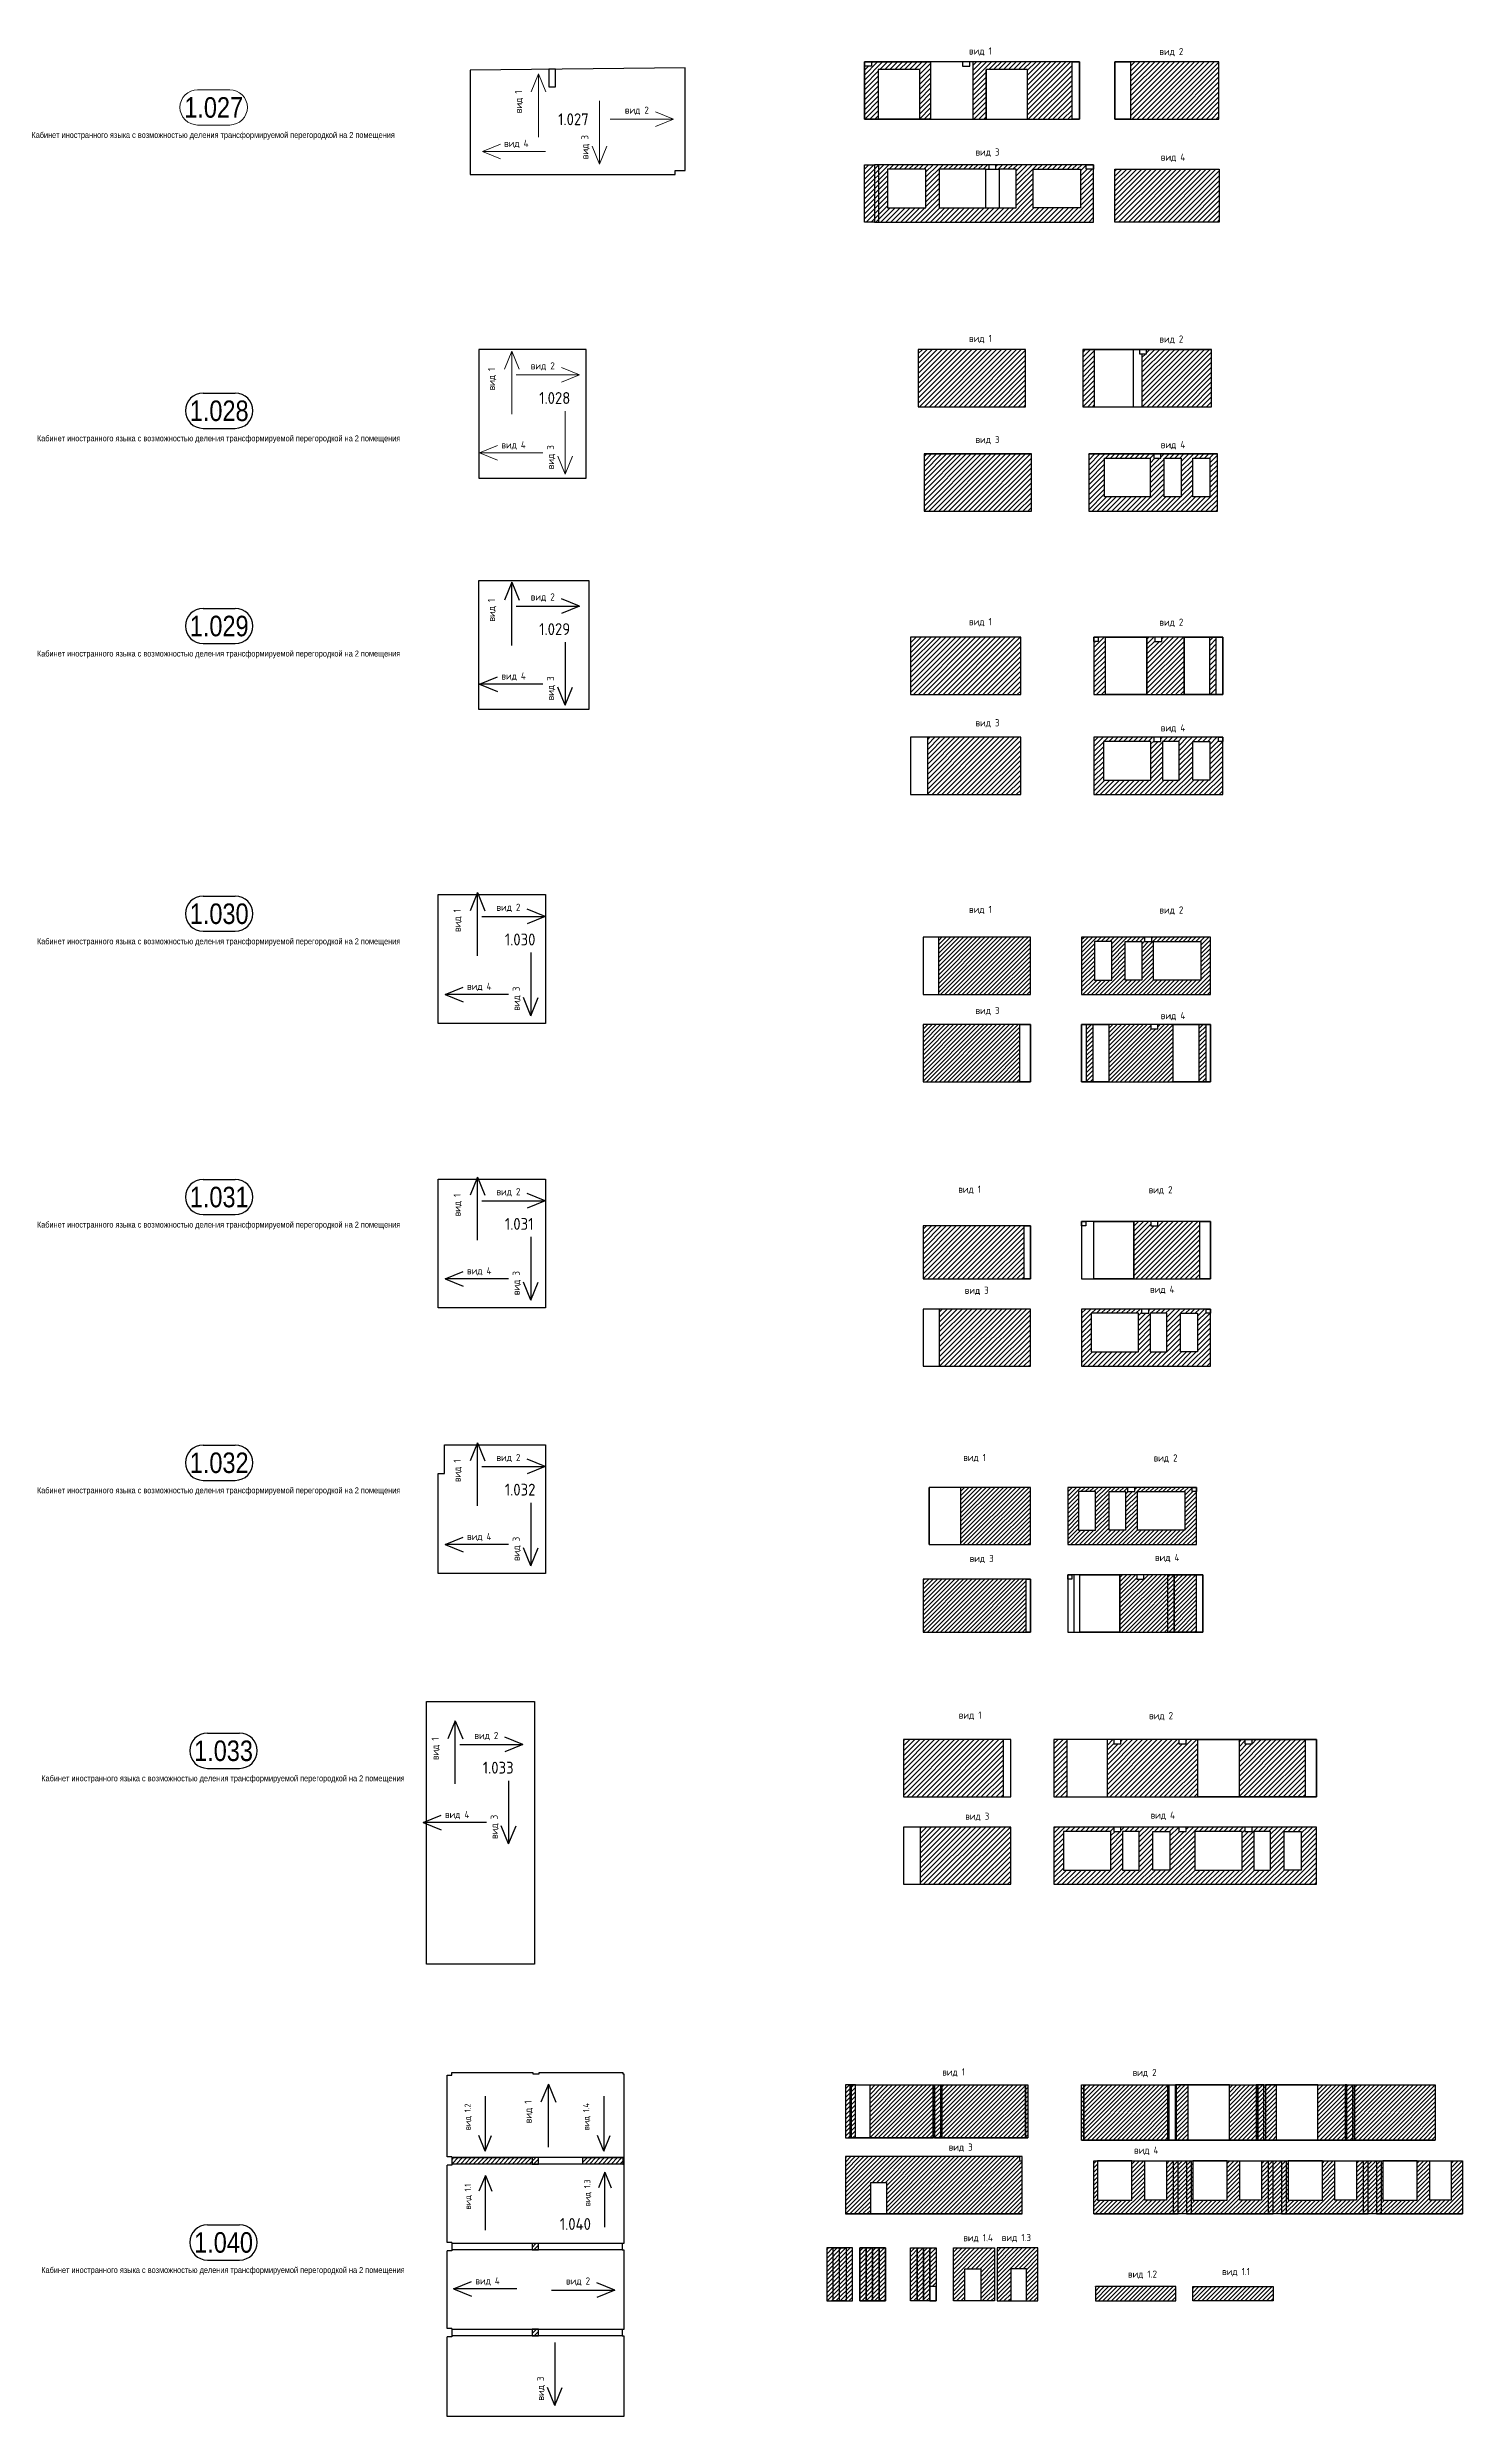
# Model space of a CAD drawing. Header units: millimetres. Extents: x -7155 to 483283, y -227682 to 148426.
# Drawn here: x 223607 to 322490, y -176723 to -11246 of the extents above; entities that cross this region are included whole.
import ezdxf
from ezdxf.enums import TextEntityAlignment as Align

# ---------------------------------------------------------------- set-up
doc = ezdxf.new("R2010")
doc.units = ezdxf.units.MM
doc.layers.get('Defpoints').update_dxf_attribs({"color": 140})
for name, color, linetype, lineweight in [('АР_Area', 5, 'Continuous', 5), ('Основные линии', 7, 'Continuous', 30), ('осново', 7, 'Continuous', 30), ('Размеры', 7, 'Continuous', 15), ('Штриховка', 7, 'Continuous', 30)]:
    doc.layers.add(name, color=color, linetype=linetype, lineweight=lineweight)
doc.layers.add('ФВ-5', color=7, linetype='Continuous')
doc.styles.add('style1', font='ARIALN.TTF')
doc.styles.add('СПДС', font='isocpeur.ttf', dxfattribs={"width": 0.9})

msp = doc.modelspace()

# ---------------------------------------------------------------- texts
at = {"layer": 'Основные линии', "char_height": 500, "attachment_point": 1, "style": 'СПДС'}
for s, width, insert in [('вид 1', 3371.81, (288004, -11246)), ('вид 2', 3371.81, (301303, -11284)), ('вид 2', 3371.81, (263956, -15378)), ('вид 4', 2769.04, (255519, -17700)), ('вид 3', 3371.81, (288453, -18303)), ('вид 4', 2769.04, (301404, -18662)), ('вид 2', 3371.81, (257385, -33236)), ('вид 4', 2769.04, (255331, -38757))]:
    msp.add_mtext_dynamic_manual_height_columns(s, width=width, gutter_width=1678, heights=[0], dxfattribs=dict(at, insert=insert))
at = {"layer": 'Основные линии', "char_height": 500, "attachment_point": 1, "rotation": 90, "style": 'СПДС'}
for s, insert in [('вид 1', (256268, -15841)), ('вид 3', (260909, -19053)), ('вид 1', (254386, -35206)), ('вид 3', (258511, -40709))]:
    msp.add_mtext_dynamic_manual_height_columns(s, width=3371.81, gutter_width=1678, heights=[0], dxfattribs=dict(at, insert=insert))
at = {"layer": 'осново', "attachment_point": 1, "style": 'СПДС'}
for s, width, gutter_width, insert, char_height in [('вид 1', 3371.81, 1678, (288004, -31327), 500), ('вид 2', 3371.81, 1678, (301303, -31365), 500), ('вид 3', 3371.81, 1678, (288453, -38385), 500), ('вид 4', 2769.04, 1678, (301404, -38743), 500), ('вид 2', 3371.81, 1678, (257385, -49379), 500), ('вид 1', 3371.81, 1678, (288004, -51109), 500), ('вид 2', 3371.81, 1678, (301303, -51146), 500), ('1.029', 3063.82, 4144, (257968, -51463), 828.9), ('вид 4', 2769.04, 1678, (255331, -54900), 500), ('вид 3', 3371.81, 1678, (288453, -58166), 500), ('вид 4', 2769.04, 1678, (301404, -58524), 500), ('вид 2', 3371.81, 1678, (254985, -71055), 500), ('вид 1', 3371.81, 1678, (288004, -71205), 500), ('вид 2', 3371.81, 1678, (301303, -71243), 500), ('1.030', 3063.82, 4144, (255568, -73140), 828.9), ('вид 4', 2769.04, 1678, (252931, -76577), 500), ('вид 3', 3371.81, 1678, (288453, -78263), 500), ('вид 4', 2769.04, 1678, (301404, -78621), 500), ('вид 2', 3371.81, 1678, (254985, -90921), 500), ('вид 1', 3371.81, 1678, (287252, -90748), 500), ('вид 2', 3371.81, 1678, (300552, -90786), 500), ('1.031', 3063.82, 4144, (255568, -93006), 828.9), ('вид 4', 2769.04, 1678, (252931, -96442), 500), ('вид 3', 3371.81, 1678, (287701, -97806), 500), ('вид 4', 2769.04, 1678, (300652, -97738), 500), ('вид 2', 3371.81, 1678, (254985, -109481), 500), ('вид 1', 3371.81, 1678, (287599, -109477), 500), ('вид 2', 3371.81, 1678, (300898, -109515), 500), ('1.032', 3063.82, 4144, (255568, -111566), 828.9), ('вид 4', 2769.04, 1678, (252931, -115002), 500), ('вид 3', 3371.81, 1678, (288048, -116535), 500), ('вид 4', 2769.04, 1678, (300999, -116467), 500), ('вид 2', 3371.81, 1678, (253445, -128899), 500), ('вид 1', 3371.81, 1678, (287286, -127480), 500), ('вид 2', 3371.81, 1678, (300586, -127517), 500), ('1.033', 3063.82, 4144, (254028, -130984), 828.9), ('вид 4', 2769.04, 1678, (251391, -134420), 500), ('вид 3', 3371.81, 1678, (287736, -134537), 500), ('вид 4', 2769.04, 1678, (300686, -134469), 500), ('вид 1', 3371.81, 1678, (286133, -152402), 500), ('вид 2', 3371.81, 1678, (299433, -152440), 500), ('вид 3', 3371.81, 1678, (286582, -157648), 500), ('вид 4', 2769.04, 1678, (299533, -157865), 500), ('1.040', 3063.82, 4144, (259410, -162855), 828.9), ('вид 1.4', 3371.81, 1678, (287605, -163974), 500), ('вид 1.3', 3371.81, 1678, (290294, -163964), 500), ('вид 4', 2769.04, 1678, (253513, -166989), 500), ('вид 2', 3371.81, 1678, (259853, -166998), 500), ('вид 1.2', 3371.81, 1678, (299109, -166518), 500), ('вид 1.1', 3371.81, 1678, (305685, -166343), 500)]:
    msp.add_mtext_dynamic_manual_height_columns(s, width=width, gutter_width=gutter_width, heights=[0], dxfattribs=dict(at, insert=insert, char_height=char_height))
at = {"layer": 'осново', "attachment_point": 1, "rotation": 90, "style": 'СПДС'}
for s, width, gutter_width, insert, char_height in [('вид 1', 3371.81, 1678, (254386, -51349), 500), ('вид 3', 3371.81, 1678, (258511, -56852), 500), ('вид 1', 3371.81, 1678, (251986, -73025), 500), ('вид 3', 3371.81, 1678, (256111, -78529), 500), ('вид 1', 3371.81, 1678, (251986, -92891), 500), ('вид 3', 3371.81, 1678, (256111, -98394), 500), ('вид 1', 3371.81, 1678, (251986, -111451), 500), ('вид 3', 3371.81, 1678, (256111, -116954), 500), ('вид 1', 3371.81, 1678, (250446, -130869), 500), ('вид 3', 3371.81, 1678, (254571, -136372), 500), ('вид 1.2', 2928.06, 1457, (252754, -156728), 434.2), ('вид 1', 3371.81, 1678, (256945, -156234), 500), ('вид 1.4', 2928.06, 1457, (261037, -156728), 434.2), ('вид 1.3', 2928.06, 1457, (261112, -162035), 434.2), ('вид 1.1', 2928.06, 1457, (252765, -162255), 434.2), ('вид 3', 3371.81, 1678, (257808, -175602), 500)]:
    msp.add_mtext_dynamic_manual_height_columns(s, width=width, gutter_width=gutter_width, heights=[0], dxfattribs=dict(at, insert=insert, char_height=char_height))
at = {"layer": 'Штриховка', "char_height": 828.9, "attachment_point": 1, "style": 'СПДС'}
for s, insert in [('1.027', (259292, -15853)), ('1.028', (257968, -35321))]:
    msp.add_mtext_dynamic_manual_height_columns(s, width=3063.82, gutter_width=4144, heights=[0], dxfattribs=dict(at, insert=insert))

# ---------------------------------------------------------------- blocks, each defined once
blk = doc.blocks.new('MOK-МаркаПом_овал_ареал')
for p, q in [((-2.75, 3), (2.75, 3)), ((-2.75, -3), (2.75, -3))]:
    blk.add_line(p, q)
for centre, radius, start, end in [((-2.75, 0), 3, 90, 270), ((-3.75, 0), 3.5, 0, 0.001), ((2.75, 0), 3, 270, 90)]:
    blk.add_arc(centre, radius, start, end)
at = {"color": 0, "style": 'style1'}
blk.add_attdef('АР-ПОМЕЩЕНИЕ:НОМЕР', text='', height=3.5, dxfattribs=at).set_placement((0, 0), align=Align.MIDDLE)

# ---------------------------------------------------------------- hatches: boundary and pattern name
at = {"layer": 'ФВ-5'}
h = msp.add_hatch(dxfattribs=at)
h.set_pattern_fill('ANSI31', color=3, scale=77)
h.paths.add_polyline_path([(305466, -12260), (299296, -12260), (299296, -16260), (305466, -16260)])
h.paths.add_polyline_path([(305476, -19742), (298196, -19742), (298196, -23442), (305476, -23442)])
h.paths.add_polyline_path([(296695, -19742), (296195, -19742), (296195, -19442), (289876, -19442), (289876, -19752), (290102, -19752), (291302, -19752), (291302, -22442), (290102, -22442), (289182, -22442), (285915, -22442), (285915, -19752), (289182, -19752), (289376, -19752), (289376, -19442), (281695, -19442), (281695, -23442), (296695, -23442)])
h.paths.add_polyline_path([(295795, -22442), (292495, -22442), (292495, -19752), (295795, -19752)], flags=16)
h.paths.add_polyline_path([(284995, -22442), (282295, -22442), (282295, -19752), (284995, -19752)], flags=16)
h.paths.add_polyline_path([(281695, -19442), (281395, -19442), (281395, -23442), (281695, -23442)])
h.paths.add_polyline_path([(281395, -19442), (280695, -19442), (280695, -23442), (281395, -23442)])
h.paths.add_polyline_path([(281655, -12800), (284555, -12800), (284555, -16260), (285315, -16260), (285315, -12260), (281195, -12260), (281195, -12560), (280695, -12560), (280695, -16260), (281655, -16260)])
h.paths.add_polyline_path([(289195, -12800), (292095, -12800), (292095, -16260), (295198, -16260), (295198, -12260), (288295, -12260), (288295, -16260), (289195, -16260)])
h = msp.add_hatch(dxfattribs=at)
h.set_pattern_fill('ANSI31', color=3, scale=77)
h.set_pattern_definition([(45, (0, 8604.98), (-172.86993, 172.86993), [])])
h.paths.add_polyline_path([(291945, -32341), (284445, -32341), (284445, -36341), (291945, -36341)])
h.paths.add_polyline_path([(296745, -32341), (295945, -32341), (295945, -36341), (296745, -36341)])
h.paths.add_polyline_path([(304945, -32341), (300405, -32341), (300405, -32641), (300085, -32641), (300085, -36341), (304945, -36341)])
h.paths.add_polyline_path([(292363, -39645), (284863, -39645), (284863, -43645), (292363, -43645)])
h.paths.add_polyline_path([(305363, -39645), (301415, -39645), (301415, -39945), (300915, -39945), (300915, -39645), (296363, -39645), (296363, -43645), (305363, -43645)])
h.paths.add_polyline_path([(297463, -39945), (300663, -39945), (300663, -42645), (297463, -42645)], flags=16)
h.paths.add_polyline_path([(301633, -39945), (302833, -39945), (302833, -42645), (301633, -42645)], flags=16)
h.paths.add_polyline_path([(303633, -39945), (304833, -39945), (304833, -42645), (303633, -42645)], flags=16)
h = msp.add_hatch(dxfattribs=at)
h.set_pattern_fill('ANSI31', color=3, scale=77)
h.paths.add_polyline_path([(291615, -52438), (283915, -52438), (283915, -56438), (291615, -56438)])
h.paths.add_polyline_path([(297528, -52438), (297028, -52438), (297028, -52738), (296728, -52738), (296728, -56438), (297528, -56438)])
h.paths.add_polyline_path([(303028, -52438), (301478, -52438), (301478, -52738), (300978, -52738), (300978, -52438), (300428, -52438), (300428, -56438), (303028, -56438)])
h.paths.add_polyline_path([(305278, -52438), (304828, -52438), (304828, -56438), (305278, -56438)])
h.paths.add_polyline_path([(291615, -59432), (285115, -59432), (285115, -63432), (291615, -63432)])
h.paths.add_polyline_path([(297388, -59732), (300708, -59732), (300708, -62432), (301528, -62432), (301528, -59732), (301528, -59703), (305428, -59703), (305428, -59432), (301415, -59432), (301415, -59732), (300915, -59732), (300915, -59432), (296728, -59432), (296728, -62432), (297388, -62432)])
h.paths.add_polyline_path([(305728, -62432), (303628, -62432), (301528, -62432), (296728, -62432), (296728, -63432), (305728, -63432)])
h.paths.add_polyline_path([(303628, -59732), (304828, -59732), (305428, -59732), (305428, -59703), (301528, -59703), (301528, -59732), (302678, -59732), (302678, -62432), (303628, -62432)], flags=17)
h.paths.add_polyline_path([(305728, -59732), (304828, -59732), (304828, -62432), (305728, -62432)])
h.paths.add_polyline_path([(305728, -59703), (305428, -59703), (305428, -59732), (305728, -59732)])
h = msp.add_hatch(dxfattribs=at)
h.set_pattern_fill('ANSI31', color=3, scale=67)
h.paths.add_polyline_path([(292288, -73394), (285888, -73394), (285888, -77394), (292288, -77394)])
h.paths.add_polyline_path([(304870, -73394), (300765, -73394), (300765, -73694), (300265, -73694), (300265, -73394), (295870, -73394), (295870, -77394), (304870, -77394)])
h.paths.add_polyline_path([(296770, -76394), (296770, -73694), (297970, -73694), (297970, -76394)], flags=16)
h.paths.add_polyline_path([(298920, -76394), (298920, -73694), (300070, -73694), (300070, -76394)], flags=16)
h.paths.add_polyline_path([(300890, -76394), (300890, -73694), (304210, -73694), (304210, -76394)], flags=16)
h.paths.add_polyline_path([(291558, -79500), (284788, -79500), (284788, -83500), (291558, -83500)])
h.paths.add_polyline_path([(296670, -79500), (296210, -79500), (296210, -83500), (296670, -83500)])
h.paths.add_polyline_path([(302270, -79500), (301202, -79500), (301202, -79800), (300702, -79800), (300702, -79500), (297770, -79500), (297770, -83500), (302270, -83500)])
h.paths.add_polyline_path([(304570, -79500), (304070, -79500), (304070, -83500), (304570, -83500)])
h = msp.add_hatch(dxfattribs=at)
h.set_pattern_fill('ANSI31', color=3, scale=77)
h.paths.add_polyline_path([(291848, -93560), (284788, -93560), (284788, -97260), (291848, -97260)])
h.paths.add_polyline_path([(304120, -93260), (301202, -93260), (301202, -93560), (300702, -93560), (300702, -93260), (299526, -93260), (299526, -97260), (304120, -97260)])
h.paths.add_polyline_path([(292288, -99365), (285938, -99365), (285938, -103365), (292288, -103365)])
h.paths.add_polyline_path([(304870, -99665), (304570, -99665), (304570, -99365), (300557, -99365), (300557, -99665), (300057, -99665), (300057, -99365), (295870, -99365), (295870, -103365), (304870, -103365)])
h.paths.add_polyline_path([(296530, -102365), (296530, -99665), (299850, -99665), (299850, -102365)], flags=16)
h.paths.add_polyline_path([(300670, -102365), (300670, -99665), (301820, -99665), (301820, -102365)], flags=16)
h.paths.add_polyline_path([(302770, -102365), (302770, -99665), (303970, -99665), (303970, -102365)], flags=16)
h = msp.add_hatch(dxfattribs=at)
h.set_pattern_fill('ANSI31', color=3, scale=67)
h.paths.add_polyline_path([(292288, -111820), (287428, -111820), (287428, -115820), (292288, -115820)])
h.paths.add_polyline_path([(303895, -112120), (303595, -112120), (303595, -111820), (299581, -111820), (299581, -112120), (299081, -112120), (299081, -111820), (294895, -111820), (294895, -115820), (303895, -115820)])
h.paths.add_polyline_path([(295645, -112120), (296845, -112120), (296845, -114820), (295645, -114820)], flags=16)
h.paths.add_polyline_path([(297795, -112120), (298945, -112120), (298945, -114820), (297795, -114820)], flags=16)
h.paths.add_polyline_path([(299765, -112120), (303085, -112120), (303085, -114820), (299765, -114820)], flags=16)
h.paths.add_polyline_path([(291988, -118225), (284788, -118225), (284788, -121925), (291988, -121925)])
h.paths.add_polyline_path([(301895, -117925), (300227, -117925), (300227, -118225), (299727, -118225), (299727, -117925), (298550, -117925), (298550, -121925), (301895, -121925)])
h.paths.add_polyline_path([(302335, -117925), (301895, -117925), (301895, -121925), (302335, -121925)])
h.paths.add_polyline_path([(303895, -117925), (302335, -117925), (302335, -121925), (303895, -121925)])
h = msp.add_hatch(dxfattribs=at)
h.set_pattern_fill('ANSI31', color=3, scale=77)
h.set_pattern_definition([(45, (0, -17780.55), (-172.86993, 172.86993), [])])
h.paths.add_polyline_path([(290378, -129441), (283431, -129441), (283431, -133441), (290378, -133441)])
h.paths.add_polyline_path([(294836, -129441), (293936, -129441), (293936, -133441), (294836, -133441)])
h.paths.add_polyline_path([(303986, -129441), (303171, -129441), (303171, -129741), (302671, -129741), (302671, -129441), (298614, -129441), (298614, -129741), (298114, -129741), (298114, -129441), (297666, -129441), (297666, -133441), (303986, -133441)])
h.paths.add_polyline_path([(311511, -129441), (307783, -129441), (307783, -129741), (307283, -129741), (307283, -129441), (306866, -129441), (306866, -133441), (311511, -133441)])
h.paths.add_polyline_path([(290931, -135546), (284602, -135546), (284602, -139546), (290931, -139546)])
h.paths.add_polyline_path([(312286, -135546), (307783, -135546), (307783, -135846), (307283, -135846), (307283, -135546), (303171, -135546), (303171, -135846), (302671, -135846), (302671, -135546), (298614, -135546), (298614, -135846), (298114, -135846), (298114, -135546), (293936, -135546), (293936, -139546), (312286, -139546)])
h.paths.add_polyline_path([(294596, -135846), (297916, -135846), (297916, -138546), (294596, -138546)], flags=16)
h.paths.add_polyline_path([(298736, -135846), (299886, -135846), (299886, -138546), (298736, -138546)], flags=16)
h.paths.add_polyline_path([(300836, -135846), (302036, -135846), (302036, -138546), (300836, -138546)], flags=16)
h.paths.add_polyline_path([(303771, -135846), (307091, -135846), (307091, -138546), (303771, -138546)], flags=16)
h.paths.add_polyline_path([(307911, -135846), (309061, -135846), (309061, -138546), (307911, -138546)], flags=16)
h.paths.add_polyline_path([(310011, -135846), (311211, -135846), (311211, -138546), (310011, -138546)], flags=16)
h = msp.add_hatch(dxfattribs=at)
h.set_pattern_fill('ANSI31', color=3, scale=67)
h.paths.add_polyline_path([(279672, -153558), (279372, -153558), (279372, -157258), (279672, -157258)])
h.paths.add_polyline_path([(279762, -153558), (279672, -153558), (279672, -157258), (279762, -157258)])
h.paths.add_polyline_path([(280062, -153558), (279762, -153558), (279762, -157258), (280062, -157258)])
h.paths.add_polyline_path([(285502, -153558), (281062, -153558), (281062, -157258), (285502, -157258)])
h.paths.add_polyline_path([(285582, -153558), (285502, -153558), (285502, -157258), (285582, -157258)])
h.paths.add_polyline_path([(286032, -153558), (285582, -153558), (285582, -157258), (286032, -157258)])
h.paths.add_polyline_path([(286112, -153558), (286032, -153558), (286032, -157258), (286112, -157258)])
h.paths.add_polyline_path([(291952, -153558), (286112, -153558), (286112, -157258), (291952, -157258)])
h.paths.add_polyline_path([(292112, -153558), (291952, -153558), (291952, -157258), (292112, -157258)])
h.paths.add_polyline_path([(296031, -153558), (295871, -153558), (295871, -157406), (296031, -157406)])
h.paths.add_polyline_path([(301891, -153558), (296031, -153558), (296031, -157406), (301891, -157406)])
h.paths.add_polyline_path([(301971, -153558), (301891, -153558), (301891, -157406), (301971, -157406)])
h.paths.add_polyline_path([(302501, -153558), (302421, -153558), (302421, -157406), (302501, -157406)])
h.paths.add_polyline_path([(303281, -153558), (302501, -153558), (302501, -157406), (303281, -157406)])
h.paths.add_polyline_path([(308061, -153558), (306191, -153558), (306191, -157406), (308061, -157406)])
h.paths.add_polyline_path([(308171, -153558), (308061, -153558), (308061, -157406), (308171, -157406)])
h.paths.add_polyline_path([(308601, -153558), (308171, -153558), (308171, -157406), (308601, -157406)])
h.paths.add_polyline_path([(308711, -153558), (308601, -153558), (308601, -157406), (308711, -157406)])
h.paths.add_polyline_path([(309481, -153558), (308711, -153558), (308711, -157406), (309481, -157406)])
h.paths.add_polyline_path([(320581, -153558), (312381, -153558), (312381, -157406), (320581, -157406)])
h.paths.add_polyline_path([(291722, -158866), (291522, -158866), (291522, -158566), (279372, -158566), (279372, -162566), (281132, -162566), (281132, -160366), (282232, -160366), (282232, -162566), (291722, -162566)])
h.paths.add_polyline_path([(301790, -161606), (300290, -161606), (300290, -158866), (299380, -158866), (299380, -161606), (296980, -161606), (296980, -158866), (296720, -158866), (296720, -162566), (302290, -162566)])
h.paths.add_polyline_path([(302610, -158866), (301790, -158866), (301790, -161606), (302290, -162566), (302610, -162566)])
h.paths.add_polyline_path([(303200, -158866), (302610, -158866), (302610, -162566), (303200, -162566)])
h.paths.add_polyline_path([(303520, -158866), (303200, -158866), (303200, -162566), (303520, -162566)])
h.paths.add_polyline_path([(308930, -158866), (308430, -158866), (308430, -161606), (306930, -161606), (306930, -158866), (306050, -158866), (306050, -161606), (303650, -161606), (303650, -158866), (303520, -158866), (303520, -162566), (308930, -162566)])
h.paths.add_polyline_path([(309250, -158866), (308930, -158866), (308930, -162566), (309250, -162566)])
h.paths.add_polyline_path([(309840, -158866), (309250, -158866), (309250, -162566), (309840, -162566)])
h.paths.add_polyline_path([(310160, -158866), (309840, -158866), (309840, -162566), (310160, -162566)])
h.paths.add_polyline_path([(322490, -158866), (321700, -158866), (321700, -161606), (320200, -161606), (320200, -158866), (319320, -158866), (319320, -161606), (316920, -161606), (316920, -158866), (315070, -158866), (315070, -161606), (313570, -161606), (313570, -158866), (312690, -158866), (312690, -161606), (310290, -161606), (310290, -158866), (310160, -158866), (310160, -162566), (322490, -162566)])
h.paths.add_polyline_path([(281719, -164946), (282169, -164946), (282169, -168646), (281719, -168646)])
h.paths.add_polyline_path([(281269, -164946), (281719, -164946), (281719, -168646), (281269, -168646)])
h.paths.add_polyline_path([(280819, -164946), (281269, -164946), (281269, -168646), (280819, -168646)])
h.paths.add_polyline_path([(280369, -164946), (280819, -164946), (280819, -168646), (280369, -168646)])
h.paths.add_polyline_path([(284368, -164946), (284818, -164946), (284818, -168646), (284368, -168646)])
h.paths.add_polyline_path([(283918, -164946), (284368, -164946), (284368, -168646), (283918, -168646)])
h.paths.add_polyline_path([(285268, -164946), (285718, -164946), (285718, -167646), (285268, -167646)])
h.paths.add_polyline_path([(284818, -164946), (285268, -164946), (285268, -168646), (284818, -168646)])
h.paths.add_polyline_path([(289777, -168646), (288817, -168646), (288817, -166396), (287717, -166396), (287717, -168646), (286917, -168646), (286917, -164946), (289777, -164946)])
h.paths.add_polyline_path([(289957, -168646), (290917, -168646), (290917, -166396), (292017, -166396), (292017, -168646), (292817, -168646), (292817, -164946), (289957, -164946)])
h.paths.add_polyline_path([(309254, -168646), (303634, -168646), (303634, -167646), (309254, -167646)])
h.paths.add_polyline_path([(296829, -168646), (302449, -168646), (302449, -167646), (296829, -167646)])
h.paths.add_polyline_path([(278062, -168646), (279862, -168646), (279862, -164946), (278062, -164946)])
h = msp.add_hatch(dxfattribs=at)
h.set_pattern_fill('ANSI31', color=256, scale=67)
h.paths.add_polyline_path([(257477, -158633), (251887, -158633), (251887, -159083), (257477, -159083)])
h = msp.add_hatch(dxfattribs=at)
h.set_pattern_fill('ANSI31', color=256, scale=67)
h.paths.add_polyline_path([(257927, -170643), (257477, -170643), (257477, -171073), (257927, -171073)])
h.paths.add_polyline_path([(257927, -164643), (257477, -164643), (257477, -165073), (257927, -165073)])
h.paths.add_polyline_path([(257927, -158633), (257477, -158633), (257477, -159083), (257927, -159083)])
h = msp.add_hatch(dxfattribs=at)
h.set_pattern_fill('ANSI31', color=256, scale=67)
h.paths.add_polyline_path([(263807, -158633), (261027, -158633), (261027, -159083), (263807, -159083)])

# ---------------------------------------------------------------- linework, layer by layer
at = {"layer": 'осново'}
for p, q in [((295945, -32341), (304945, -32341)), ((284445, -36341), (291945, -36341)), ((295945, -36341), (304945, -36341)), ((284863, -39645), (292363, -39645)), ((296363, -39645), (305363, -39645)), ((284863, -43645), (292363, -43645)), ((296363, -43645), (305363, -43645)), ((251537, -152873), (251567, -152873)), ((251537, -158573), (251537, -152873)), ((251567, -152873), (251867, -152873)), ((251867, -152873), (251867, -152693)), ((251867, -152693), (257517, -152693)), ((257517, -152693), (257517, -152773)), ((257517, -152773), (257967, -152773)), ((257967, -152773), (257967, -152693)), ((257967, -152693), (263807, -152693)), ((263807, -152693), (263807, -152773)), ((263807, -152773), (263887, -152773)), ((263887, -152773), (263887, -158633)), ((263887, -158633), (263807, -158633)), ((263807, -158633), (263807, -158713)), ((263807, -158713), (263807, -158793)), ((279372, -157258), (279672, -157258)), ((279672, -157258), (279852, -157258)), ((279852, -157258), (285502, -157258)), ((285582, -157258), (285502, -157258)), ((285582, -157258), (286032, -157258)), ((286032, -157258), (286112, -157258)), ((286112, -157258), (291952, -157258)), ((291952, -157258), (292032, -157258)), ((292032, -157258), (292112, -157258)), ((295871, -157406), (295951, -157406)), ((295951, -157406), (296031, -157406)), ((296031, -157406), (301891, -157406)), ((302501, -157406), (308061, -157406)), ((308711, -157406), (314281, -157406)), ((314931, -157406), (320581, -157406)), ((251537, -164563), (251537, -159163)), ((291722, -162566), (279372, -162566)), ((296720, -162566), (302290, -162566)), ((303520, -162566), (308930, -162566)), ((310160, -162566), (315560, -162566)), ((251537, -170563), (251537, -165153)), ((251537, -176723), (251537, -171153)), ((263887, -176723), (251537, -176723))]:
    msp.add_line(p, q, dxfattribs=at)
at = {"layer": 'осново', "color": 1}
for p, q in [((301891, -157406), (301971, -157406)), ((301971, -157406), (302051, -157406)), ((301971, -157406), (302421, -157406)), ((302051, -157406), (302131, -157406)), ((302421, -157406), (302501, -157406)), ((308061, -157406), (308171, -157406)), ((308171, -157406), (308601, -157406)), ((308601, -157406), (308711, -157406)), ((314281, -157406), (314391, -157406)), ((314391, -157406), (314821, -157406)), ((314821, -157406), (314931, -157406)), ((302290, -162566), (302610, -162566)), ((303200, -162566), (302610, -162566)), ((303200, -162566), (303520, -162566)), ((308930, -162566), (309250, -162566)), ((309840, -162566), (309250, -162566)), ((309840, -162566), (310160, -162566)), ((315560, -162566), (315880, -162566)), ((316470, -162566), (315880, -162566)), ((316470, -162566), (316790, -162566))]:
    msp.add_line(p, q, dxfattribs=at)
at = {"layer": 'осново'}
for points in [[(268167, -19845), (268167, -12675), (253137, -12835)], [(253137, -12835), (253137, -20115)], [(289195, -12260), (280695, -12260), (280695, -16260), (289195, -16260), (289195, -12800)], [(298196, -16260), (305466, -16260)], [(267467, -20115), (267467, -19845), (268167, -19845), (268167, -19675)], [(253137, -20115), (267467, -20115)], [(300085, -32641), (300085, -36341)], [(256050, -48607), (255537, -49865)], [(256050, -53017), (256050, -48607)], [(256050, -48607), (256564, -49865)], [(256368, -50264), (260778, -50264)], [(260778, -50264), (259519, -49750)], [(260778, -50264), (259519, -50778)], [(259777, -52788), (259777, -57198)], [(253810, -55711), (255069, -55198)], [(258220, -55711), (253810, -55711)], [(253810, -55711), (255069, -56225)], [(259777, -57198), (259264, -55940)], [(259777, -57198), (260291, -55940)], [(253650, -70283), (253136, -71542)], [(253650, -74693), (253650, -70283)], [(253650, -70283), (254164, -71542)], [(253967, -71941), (258377, -71941)], [(258377, -71941), (257119, -71427)], [(258377, -71941), (257119, -72454)], [(257377, -74465), (257377, -78875)], [(251410, -77388), (252668, -76874)], [(255820, -77388), (251410, -77388)], [(251410, -77388), (252668, -77901)], [(257377, -78875), (256863, -77616)], [(257377, -78875), (257890, -77616)], [(253650, -90149), (253136, -91408)], [(253650, -94559), (253650, -90149)], [(253650, -90149), (254164, -91408)], [(253967, -91806), (258377, -91806)], [(258377, -91806), (257119, -91293)], [(258377, -91806), (257119, -92320)], [(257377, -94331), (257377, -98741)], [(251410, -97254), (252668, -96740)], [(255820, -97254), (251410, -97254)], [(251410, -97254), (252668, -97767)], [(257377, -98741), (256863, -97482)], [(257377, -98741), (257890, -97482)], [(253650, -108709), (253136, -109967)], [(253650, -113119), (253650, -108709)], [(253650, -108709), (254164, -109967)], [(253967, -110366), (258377, -110366)], [(258377, -110366), (257119, -109853)], [(258377, -110366), (257119, -110880)], [(257377, -112891), (257377, -117301)], [(251410, -115813), (252668, -115300)], [(255820, -115813), (251410, -115813)], [(251410, -115813), (252668, -116327)], [(257377, -117301), (256863, -116042)], [(257377, -117301), (257890, -116042)], [(252110, -128127), (251596, -129386)], [(252110, -132537), (252110, -128127)], [(252110, -128127), (252624, -129386)], [(252427, -129784), (256837, -129784)], [(256837, -129784), (255579, -129271)], [(256837, -129784), (255579, -130298)], [(255837, -132309), (255837, -136719)], [(249870, -135232), (251128, -134718)], [(254280, -135232), (249870, -135232)], [(249870, -135232), (251128, -135745)], [(255837, -136719), (255323, -135460)], [(255837, -136719), (256350, -135460)], [(258610, -153492), (258096, -154750)], [(258610, -157902), (258610, -153492)], [(258610, -153492), (259123, -154750)], [(254199, -154347), (254199, -158177)], [(262482, -154347), (262482, -158177)], [(254199, -158177), (253753, -157084)], [(254199, -158177), (254645, -157084)], [(262482, -158177), (262036, -157084)], [(262482, -158177), (262928, -157084)], [(251857, -158573), (251857, -159163), (251537, -159163)], [(251857, -158573), (251537, -158573)], [(263807, -158633), (251887, -158633)], [(263807, -158633), (263807, -159083), (263887, -159083), (263887, -164643), (263777, -164643), (263777, -165073), (263887, -165073), (263887, -170643), (263777, -170643), (263777, -171073), (263887, -171073), (263887, -176723)], [(263807, -159083), (251887, -159083)], [(254210, -159874), (253764, -160967)], [(254210, -163704), (254210, -159874)], [(254210, -159874), (254656, -160967)], [(262558, -159654), (262112, -160747)], [(262558, -163484), (262558, -159654)], [(262558, -159654), (263004, -160747)], [(316790, -162566), (322490, -162566)], [(251857, -164563), (251857, -165153), (251537, -165153)], [(251857, -164563), (251537, -164563)], [(263777, -164643), (251857, -164643)], [(263777, -165073), (251857, -165073)], [(251992, -167800), (253251, -167287)], [(256402, -167800), (251992, -167800)], [(251992, -167800), (253251, -168314)], [(258835, -167884), (263245, -167884)], [(263245, -167884), (261987, -167370)], [(263245, -167884), (261987, -168397)], [(251857, -170563), (251857, -171153), (251537, -171153)], [(251857, -170563), (251537, -170563)], [(263777, -170643), (251857, -170643)], [(263777, -171073), (251857, -171073)], [(259074, -171539), (259074, -175949)], [(259074, -175949), (258560, -174690)], [(259074, -175949), (259587, -174690)]]:
    msp.add_lwpolyline(points, dxfattribs=at)
for points in [[(258638, -14011), (259121, -14011), (259121, -12776), (258638, -12776)], [(280695, -16260), (295725, -16260), (295725, -12260), (280695, -12260)], [(285315, -16260), (280695, -16260), (280695, -12260), (285315, -12260)], [(280695, -12260), (281195, -12260), (281195, -12560), (280695, -12560)], [(280695, -16260), (288295, -16260), (288295, -12260), (280695, -12260)], [(281655, -16260), (284555, -16260), (284555, -12800), (281655, -12800)], [(287557, -12569), (288057, -12569), (288057, -12260), (287557, -12260)], [(289195, -16260), (292095, -16260), (292095, -12800), (289195, -12800)], [(295725, -16260), (295198, -16260), (295198, -12260), (295725, -12260)], [(298196, -16260), (305466, -16260), (305466, -12260), (298196, -12260)], [(298196, -12260), (299296, -12260), (299296, -16260), (298196, -16260)], [(281395, -23442), (280695, -23442), (280695, -19442), (281395, -19442)], [(281395, -23442), (296695, -23442), (296695, -19442), (281395, -19442)], [(281395, -23442), (281695, -23442), (281695, -19442), (281395, -19442)], [(282295, -22442), (284995, -22442), (284995, -19752), (282295, -19752)], [(285915, -22442), (289182, -22442), (289182, -19752), (285915, -19752)], [(289376, -19752), (289876, -19752), (289876, -19443), (289376, -19443)], [(290102, -22442), (291302, -22442), (291302, -19752), (290102, -19752)], [(295795, -22442), (292495, -22442), (292495, -19752), (295795, -19752)], [(296195, -19442), (296695, -19442), (296695, -19742), (296195, -19742)], [(305476, -23442), (298196, -23442), (298196, -19742), (305476, -19742)], [(253743, -41341), (261243, -41341), (261243, -32341), (253743, -32341)], [(284445, -36341), (291945, -36341), (291945, -32341), (284445, -32341)], [(295945, -36341), (304945, -36341), (304945, -32341), (295945, -32341)], [(296745, -36341), (299505, -36341), (299505, -32341), (296745, -32341)], [(299905, -32641), (300405, -32641), (300405, -32341), (299905, -32341)], [(284863, -43645), (292363, -43645), (292363, -39645), (284863, -39645)], [(296363, -43645), (305363, -43645), (305363, -39645), (296363, -39645)], [(300915, -39945), (301415, -39945), (301415, -39645), (300915, -39645)], [(300663, -42645), (297463, -42645), (297463, -39945), (300663, -39945)], [(302833, -42645), (301633, -42645), (301633, -39945), (302833, -39945)], [(304833, -42645), (303633, -42645), (303633, -39945), (304833, -39945)], [(253743, -48484), (261443, -48484), (261443, -57484), (253743, -57484)], [(283915, -56438), (291615, -56438), (291615, -52438), (283915, -52438)], [(296728, -56438), (305728, -56438), (305728, -52438), (296728, -52438)], [(296728, -56438), (300428, -56438), (300428, -52438), (296728, -52438)], [(296728, -52438), (297028, -52438), (297028, -52738), (296728, -52738)], [(300428, -56438), (297528, -56438), (297528, -52438), (300428, -52438)], [(300978, -52738), (301478, -52738), (301478, -52438), (300978, -52438)], [(305728, -56438), (303028, -56438), (303028, -52438), (305728, -52438)], [(303028, -56438), (304828, -56438), (304828, -52438), (303028, -52438)], [(305728, -56438), (305278, -56438), (305278, -52438), (305728, -52438)], [(283915, -63432), (291615, -63432), (291615, -59432), (283915, -59432)], [(283915, -63432), (285115, -63432), (285115, -59432), (283915, -59432)], [(296728, -63432), (305728, -63432), (305728, -59432), (296728, -59432)], [(300915, -59732), (301415, -59732), (301415, -59432), (300915, -59432)], [(305428, -59432), (305728, -59432), (305728, -59732), (305428, -59732)], [(297388, -62432), (300708, -62432), (300708, -59732), (297388, -59732)], [(301528, -62432), (302678, -62432), (302678, -59732), (301528, -59732)], [(303628, -59732), (304828, -59732), (304828, -62432), (303628, -62432)], [(297970, -73694), (296770, -73694), (296770, -76394), (297970, -76394)], [(300070, -76394), (298920, -76394), (298920, -73694), (300070, -73694)], [(300265, -73694), (300765, -73694), (300765, -73394), (300265, -73394)], [(304210, -76394), (300890, -76394), (300890, -73694), (304210, -73694)], [(300702, -79800), (301202, -79800), (301202, -79500), (300702, -79500)], [(295870, -93260), (296170, -93260), (296170, -93560), (295870, -93560)], [(300702, -93560), (301202, -93560), (301202, -93260), (300702, -93260)], [(296530, -102365), (299850, -102365), (299850, -99665), (296530, -99665)], [(300057, -99665), (300557, -99665), (300557, -99365), (300057, -99365)], [(300670, -102365), (301820, -102365), (301820, -99665), (300670, -99665)], [(302770, -99665), (303970, -99665), (303970, -102365), (302770, -102365)], [(304570, -99365), (304870, -99365), (304870, -99665), (304570, -99665)], [(296845, -112120), (295645, -112120), (295645, -114820), (296845, -114820)], [(298945, -114820), (297795, -114820), (297795, -112120), (298945, -112120)], [(299081, -112120), (299581, -112120), (299581, -111820), (299081, -111820)], [(303085, -114820), (299765, -114820), (299765, -112120), (303085, -112120)], [(303595, -111820), (303895, -111820), (303895, -112120), (303595, -112120)], [(294895, -117925), (295195, -117925), (295195, -118225), (294895, -118225)], [(299727, -118225), (300227, -118225), (300227, -117925), (299727, -117925)], [(250097, -126779), (257637, -126779), (257637, -145129), (250097, -145129)], [(283431, -133441), (290931, -133441), (290931, -129441), (283431, -129441)], [(290378, -133441), (290931, -133441), (290931, -129441), (290378, -129441)], [(293936, -133441), (312286, -133441), (312286, -129441), (293936, -129441)], [(293936, -133441), (297666, -133441), (297666, -129441), (293936, -129441)], [(297666, -129441), (294836, -129441), (294836, -133441), (297666, -133441)], [(298114, -129741), (298614, -129741), (298614, -129441), (298114, -129441)], [(302671, -129741), (303171, -129741), (303171, -129441), (302671, -129441)], [(312286, -133441), (303986, -133441), (303986, -129441), (312286, -129441)], [(303986, -129441), (306866, -129441), (306866, -133441), (303986, -133441)], [(307283, -129741), (307783, -129741), (307783, -129441), (307283, -129441)], [(312286, -133441), (311511, -133441), (311511, -129441), (312286, -129441)], [(283431, -139546), (290931, -139546), (290931, -135546), (283431, -135546)], [(283431, -139546), (284602, -139546), (284602, -135546), (283431, -135546)], [(293936, -139546), (312286, -139546), (312286, -135546), (293936, -135546)], [(298114, -135846), (298614, -135846), (298614, -135546), (298114, -135546)], [(302671, -135846), (303171, -135846), (303171, -135546), (302671, -135546)], [(307283, -135846), (307783, -135846), (307783, -135546), (307283, -135546)], [(294596, -138546), (297916, -138546), (297916, -135846), (294596, -135846)], [(298736, -138546), (299886, -138546), (299886, -135846), (298736, -135846)], [(300836, -135846), (302036, -135846), (302036, -138546), (300836, -138546)], [(303771, -138546), (307091, -138546), (307091, -135846), (303771, -135846)], [(307911, -138546), (309061, -138546), (309061, -135846), (307911, -135846)], [(310011, -135846), (311211, -135846), (311211, -138546), (310011, -138546)], [(279372, -157258), (279762, -157258), (279762, -153558), (279372, -153558)], [(279672, -157258), (279762, -157258), (279762, -153558), (279672, -153558)], [(279762, -153558), (285502, -153558), (285502, -157258), (279762, -157258)], [(279762, -157258), (280062, -157258), (280062, -153558), (279762, -153558)], [(280062, -153558), (281062, -153558), (281062, -157258), (280062, -157258)], [(285502, -153558), (285582, -153558), (285582, -157258), (285502, -157258)], [(285582, -153558), (286032, -153558), (286032, -157258), (285582, -157258)], [(286032, -153558), (286112, -153558), (286112, -157258), (286032, -157258)], [(286112, -153558), (291952, -153558), (291952, -157258), (286112, -157258)], [(291952, -153558), (292112, -153558), (292112, -157258), (291952, -157258)], [(296031, -157406), (295871, -157406), (295871, -153558), (296031, -153558)], [(296031, -153558), (301891, -153558), (301891, -157406), (296031, -157406)], [(301971, -157406), (301891, -157406), (301891, -153558), (301971, -153558)], [(320581, -157406), (301971, -157406), (301971, -153558), (320581, -153558)], [(302421, -157406), (302501, -157406), (302501, -153558), (302421, -153558)], [(302421, -157406), (306191, -157406), (306191, -153558), (302421, -153558)], [(302421, -153558), (303281, -153558), (303281, -157406), (302421, -157406)], [(308061, -157406), (308171, -157406), (308171, -153558), (308061, -153558)], [(308171, -157406), (308601, -157406), (308601, -153558), (308171, -153558)], [(308711, -157406), (308601, -157406), (308601, -153558), (308711, -153558)], [(308711, -157406), (312381, -157406), (312381, -153558), (308711, -153558)], [(308711, -157406), (309481, -157406), (309481, -153558), (308711, -153558)], [(314281, -157406), (314391, -157406), (314391, -153558), (314281, -153558)], [(314821, -157406), (314391, -157406), (314391, -153558), (314821, -153558)], [(314931, -157406), (314821, -157406), (314821, -153558), (314931, -153558)], [(251887, -158633), (257477, -158633), (257477, -159083), (251887, -159083)], [(257477, -159083), (257927, -159083), (257927, -158633), (257477, -158633)], [(263887, -159083), (261027, -159083), (261027, -158633), (263887, -158633)], [(279372, -162566), (291722, -162566), (291722, -158566), (279372, -158566)], [(291722, -158566), (291522, -158566), (291522, -158866), (291722, -158866)], [(281132, -160366), (282232, -160366), (282232, -162566), (281132, -162566)], [(322490, -162566), (296720, -162566), (296720, -158866), (322490, -158866)], [(296980, -161606), (299380, -161606), (299380, -158866), (296980, -158866)], [(300290, -158866), (301790, -158866), (301790, -161606), (300290, -161606)], [(303520, -162566), (302290, -162566), (302290, -158866), (303520, -158866)], [(303200, -162566), (302610, -162566), (302610, -158866), (303200, -158866)], [(303650, -161606), (306050, -161606), (306050, -158866), (303650, -158866)], [(306930, -158866), (308430, -158866), (308430, -161606), (306930, -161606)], [(310160, -162566), (308930, -162566), (308930, -158866), (310160, -158866)], [(309840, -162566), (309250, -162566), (309250, -158866), (309840, -158866)], [(310290, -161606), (312690, -161606), (312690, -158866), (310290, -158866)], [(313570, -158866), (315070, -158866), (315070, -161606), (313570, -161606)], [(316790, -162566), (315560, -162566), (315560, -158866), (316790, -158866)], [(316470, -162566), (315880, -162566), (315880, -158866), (316470, -158866)], [(316920, -161606), (319320, -161606), (319320, -158866), (316920, -158866)], [(320200, -158866), (321700, -158866), (321700, -161606), (320200, -161606)], [(257477, -165073), (257927, -165073), (257927, -164623), (257477, -164623)], [(278962, -164946), (279412, -164946), (279412, -168646), (278962, -168646)], [(280369, -164946), (280819, -164946), (280819, -168646), (280369, -168646)], [(280819, -164946), (281269, -164946), (281269, -168646), (280819, -168646)], [(281269, -164946), (281719, -164946), (281719, -168646), (281269, -168646)], [(281719, -164946), (282169, -164946), (282169, -168646), (281719, -168646)], [(283918, -164946), (284368, -164946), (284368, -168646), (283918, -168646)], [(284368, -164946), (284818, -164946), (284818, -168646), (284368, -168646)], [(284818, -164946), (285268, -164946), (285268, -168646), (284818, -168646)], [(285268, -164946), (285718, -164946), (285718, -168646), (285268, -168646)], [(289777, -168646), (286917, -168646), (286917, -164946), (289777, -164946)], [(289957, -168646), (292817, -168646), (292817, -164946), (289957, -164946)], [(287717, -166396), (288817, -166396), (288817, -168646), (287717, -168646)], [(292017, -166396), (290917, -166396), (290917, -168646), (292017, -168646)], [(285268, -168646), (285718, -168646), (285718, -167646), (285268, -167646)], [(296829, -168646), (302449, -168646), (302449, -167646), (296829, -167646)], [(309254, -168646), (303634, -168646), (303634, -167646), (309254, -167646)], [(257477, -171073), (257927, -171073), (257927, -170623), (257477, -170623)]]:
    msp.add_lwpolyline(points, close=True, dxfattribs=at)
at = {"layer": 'Размеры'}
for points in [[(257932, -13099), (257419, -14358)], [(257932, -17509), (257932, -13099)], [(257932, -13099), (258446, -14358)], [(262175, -14990), (262175, -19400)], [(262939, -16264), (267349, -16264)], [(267349, -16264), (266090, -15750)], [(267349, -16264), (266090, -16777)], [(253998, -18511), (255256, -17998)], [(262175, -19400), (261662, -18141)], [(262175, -19400), (262689, -18141)], [(258408, -18511), (253998, -18511)], [(253998, -18511), (255256, -19025)], [(256050, -32464), (255537, -33723)], [(256050, -36874), (256050, -32464)], [(256050, -32464), (256564, -33723)], [(256368, -34121), (260778, -34121)], [(260778, -34121), (259519, -33608)], [(260778, -34121), (259519, -34635)], [(259777, -36646), (259777, -41056)], [(253810, -39569), (255069, -39055)], [(258220, -39569), (253810, -39569)], [(253810, -39569), (255069, -40082)], [(259777, -41056), (259264, -39797)], [(259777, -41056), (260291, -39797)]]:
    msp.add_lwpolyline(points, dxfattribs=at)
at = {"layer": 'Штриховка'}
for points in [[(289182, -19752), (290102, -19752)], [(289182, -22442), (290102, -22442)], [(284788, -77394), (292288, -77394)], [(284788, -83500), (292288, -83500)], [(284788, -97260), (292288, -97260)], [(284788, -103365), (292288, -103365)], [(251354, -108844), (258414, -108844), (258414, -117844), (250914, -117844), (250914, -110844)], [(250914, -117844), (250914, -110844), (251354, -110844), (251354, -108844)], [(285228, -115820), (285228, -111820)], [(285228, -115820), (292288, -115820), (292288, -111820), (285228, -111820)], [(285228, -115820), (292288, -115820)], [(284788, -121925), (292288, -121925)]]:
    msp.add_lwpolyline(points, dxfattribs=at)
for points in [[(250914, -70418), (258414, -70418), (258414, -79418), (250914, -79418)], [(284788, -77394), (292288, -77394), (292288, -73394), (284788, -73394)], [(284788, -77394), (285888, -77394), (285888, -73394), (284788, -73394)], [(295870, -77394), (304870, -77394), (304870, -73394), (295870, -73394)], [(284788, -83500), (292288, -83500), (292288, -79500), (284788, -79500)], [(292288, -83500), (291558, -83500), (291558, -79500), (292288, -79500)], [(295870, -83500), (304870, -83500), (304870, -79500), (295870, -79500)], [(295870, -83500), (296210, -83500), (296210, -79500), (295870, -79500)], [(295870, -79500), (297770, -79500), (297770, -83500), (295870, -83500)], [(297770, -83500), (296670, -83500), (296670, -79500), (297770, -79500)], [(304870, -83500), (302270, -83500), (302270, -79500), (304870, -79500)], [(302270, -79500), (304070, -79500), (304070, -83500), (302270, -83500)], [(304870, -83500), (304570, -83500), (304570, -79500), (304870, -79500)], [(250914, -90284), (258414, -90284), (258414, -99284), (250914, -99284)], [(284788, -97260), (292288, -97260), (292288, -93560), (284788, -93560)], [(292288, -97260), (291848, -97260), (291848, -93560), (292288, -93560)], [(295870, -97260), (304870, -97260), (304870, -93260), (295870, -93260)], [(295870, -97260), (299520, -97260), (299520, -93260), (295870, -93260)], [(299526, -97260), (296726, -97260), (296726, -93260), (299526, -93260)], [(304870, -97260), (304120, -97260), (304120, -93260), (304870, -93260)], [(284788, -103365), (292288, -103365), (292288, -99365), (284788, -99365)], [(284788, -103365), (285938, -103365), (285938, -99365), (284788, -99365)], [(295870, -103365), (304870, -103365), (304870, -99365), (295870, -99365)], [(285228, -115820), (287428, -115820), (287428, -111820), (285228, -111820)], [(294895, -115820), (303895, -115820), (303895, -111820), (294895, -111820)], [(284788, -121925), (292288, -121925), (292288, -118225), (284788, -118225)], [(292288, -121925), (291988, -121925), (291988, -118225), (292288, -118225)], [(294895, -121925), (304335, -121925), (304335, -117925), (294895, -117925)], [(294895, -121925), (298545, -121925), (298545, -117925), (294895, -117925)], [(294895, -121925), (295345, -121925), (295345, -117925), (294895, -117925)], [(298550, -121925), (295750, -121925), (295750, -117925), (298550, -117925)], [(301895, -117925), (302335, -117925), (302335, -121925), (301895, -121925)], [(304335, -121925), (302335, -121925), (302335, -117925), (304335, -117925)], [(304335, -121925), (303895, -121925), (303895, -117925), (304335, -117925)], [(278062, -168646), (279862, -168646), (279862, -164946), (278062, -164946)], [(278512, -164946), (279412, -164946), (279412, -168646), (278512, -168646)], [(280369, -168646), (282169, -168646), (282169, -164946), (280369, -164946)], [(280819, -164946), (281719, -164946), (281719, -168646), (280819, -168646)]]:
    msp.add_lwpolyline(points, close=True, dxfattribs=at)

# ---------------------------------------------------------------- block references
at = {"layer": 'АР_Area', "color": 18, "linetype": 'Continuous', "lineweight": 5, "true_color": 0x000000}
ref = msp.add_blockref('MOK-МаркаПом_овал_ареал', (235226, -15439), dxfattribs=dict(at, xscale=409.5396169049353, yscale=409.5396169049353, zscale=409.5396169049353))
ref.add_attrib('АР-ПОМЕЩЕНИЕ:НОМЕР', '1.027', dxfattribs={"layer": '0', "color": 0, "height": 1433.4, "style": 'style1'}).set_placement((235226, -15439), align=Align.MIDDLE)
ref.add_attrib('АР-ПОМЕЩЕНИЕ:НАИМЕНОВАНИЕ', 'Кабинет иностранного языка с возможностью деления трансформируемой перегородкой на 2 помещения', dxfattribs={"layer": 'Defpoints', "color": 2, "height": 409.54, "style": 'style1'}).set_placement((235187, -17410), align=Align.MIDDLE)
at = {"layer": 'осново', "color": 18, "linetype": 'Continuous', "lineweight": 5, "true_color": 0x000000}
ref = msp.add_blockref('MOK-МаркаПом_овал_ареал', (235613, -36625), dxfattribs=dict(at, xscale=409.5396169049353, yscale=409.5396169049353, zscale=409.5396169049353))
ref.add_attrib('АР-ПОМЕЩЕНИЕ:НОМЕР', '1.028', dxfattribs={"layer": '0', "color": 0, "height": 1433.4, "style": 'style1'}).set_placement((235613, -36625), align=Align.MIDDLE)
ref.add_attrib('АР-ПОМЕЩЕНИЕ:НАИМЕНОВАНИЕ', 'Кабинет иностранного языка с возможностью деления трансформируемой перегородкой на 2 помещения', dxfattribs={"layer": 'Defpoints', "color": 2, "height": 409.54, "style": 'style1'}).set_placement((235574, -38597), align=Align.MIDDLE)
ref = msp.add_blockref('MOK-МаркаПом_овал_ареал', (235613, -51659), dxfattribs=dict(at, xscale=409.5396169049353, yscale=409.5396169049353, zscale=409.5396169049353))
ref.add_attrib('АР-ПОМЕЩЕНИЕ:НОМЕР', '1.029', dxfattribs={"layer": '0', "color": 0, "height": 1433.4, "style": 'style1'}).set_placement((235613, -51659), align=Align.MIDDLE)
ref.add_attrib('АР-ПОМЕЩЕНИЕ:НАИМЕНОВАНИЕ', 'Кабинет иностранного языка с возможностью деления трансформируемой перегородкой на 2 помещения', dxfattribs={"layer": 'Defpoints', "color": 2, "height": 409.54, "style": 'style1'}).set_placement((235574, -53630), align=Align.MIDDLE)
ref = msp.add_blockref('MOK-МаркаПом_овал_ареал', (235613, -71755), dxfattribs=dict(at, xscale=409.5396169049353, yscale=409.5396169049353, zscale=409.5396169049353))
ref.add_attrib('АР-ПОМЕЩЕНИЕ:НОМЕР', '1.030', dxfattribs={"layer": '0', "color": 0, "height": 1433.4, "style": 'style1'}).set_placement((235613, -71755), align=Align.MIDDLE)
ref.add_attrib('АР-ПОМЕЩЕНИЕ:НАИМЕНОВАНИЕ', 'Кабинет иностранного языка с возможностью деления трансформируемой перегородкой на 2 помещения', dxfattribs={"layer": 'Defpoints', "color": 2, "height": 409.54, "style": 'style1'}).set_placement((235574, -73727), align=Align.MIDDLE)
ref = msp.add_blockref('MOK-МаркаПом_овал_ареал', (235613, -91542), dxfattribs=dict(at, xscale=409.5396169049353, yscale=409.5396169049353, zscale=409.5396169049353))
ref.add_attrib('АР-ПОМЕЩЕНИЕ:НОМЕР', '1.031', dxfattribs={"layer": '0', "color": 0, "height": 1433.4, "style": 'style1'}).set_placement((235613, -91542), align=Align.MIDDLE)
ref.add_attrib('АР-ПОМЕЩЕНИЕ:НАИМЕНОВАНИЕ', 'Кабинет иностранного языка с возможностью деления трансформируемой перегородкой на 2 помещения', dxfattribs={"layer": 'Defpoints', "color": 2, "height": 409.54, "style": 'style1'}).set_placement((235574, -93514), align=Align.MIDDLE)
ref = msp.add_blockref('MOK-МаркаПом_овал_ареал', (235613, -110102), dxfattribs=dict(at, xscale=409.5396169049353, yscale=409.5396169049353, zscale=409.5396169049353))
ref.add_attrib('АР-ПОМЕЩЕНИЕ:НОМЕР', '1.032', dxfattribs={"layer": '0', "color": 0, "height": 1433.4, "style": 'style1'}).set_placement((235613, -110102), align=Align.MIDDLE)
ref.add_attrib('АР-ПОМЕЩЕНИЕ:НАИМЕНОВАНИЕ', 'Кабинет иностранного языка с возможностью деления трансформируемой перегородкой на 2 помещения', dxfattribs={"layer": 'Defpoints', "color": 2, "height": 409.54, "style": 'style1'}).set_placement((235574, -112074), align=Align.MIDDLE)
ref = msp.add_blockref('MOK-МаркаПом_овал_ареал', (235916, -130217), dxfattribs=dict(at, xscale=409.5396169049353, yscale=409.5396169049353, zscale=409.5396169049353))
ref.add_attrib('АР-ПОМЕЩЕНИЕ:НОМЕР', '1.033', dxfattribs={"layer": '0', "color": 0, "height": 1433.4, "style": 'style1'}).set_placement((235916, -130217), align=Align.MIDDLE)
ref.add_attrib('АР-ПОМЕЩЕНИЕ:НАИМЕНОВАНИЕ', 'Кабинет иностранного языка с возможностью деления трансформируемой перегородкой на 2 помещения', dxfattribs={"layer": 'Defpoints', "color": 2, "height": 409.54, "style": 'style1'}).set_placement((235877, -132188), align=Align.MIDDLE)
ref = msp.add_blockref('MOK-МаркаПом_овал_ареал', (235916, -164558), dxfattribs=dict(at, xscale=409.5396169049353, yscale=409.5396169049353, zscale=409.5396169049353))
ref.add_attrib('АР-ПОМЕЩЕНИЕ:НОМЕР', '1.040', dxfattribs={"layer": '0', "color": 0, "height": 1433.4, "style": 'style1'}).set_placement((235916, -164558), align=Align.MIDDLE)
ref.add_attrib('АР-ПОМЕЩЕНИЕ:НАИМЕНОВАНИЕ', 'Кабинет иностранного языка с возможностью деления трансформируемой перегородкой на 2 помещения', dxfattribs={"layer": 'Defpoints', "color": 2, "height": 409.54, "style": 'style1'}).set_placement((235877, -166530), align=Align.MIDDLE)

msp.set_redraw_order([(e.dxf.handle, doc.entitydb.next_handle()) for e in msp.query("TEXT MTEXT ATTDEF DIMENSION ARC_DIMENSION")])  # texts and dimensions are drawn at this point

doc.saveas('drawing.dxf')
